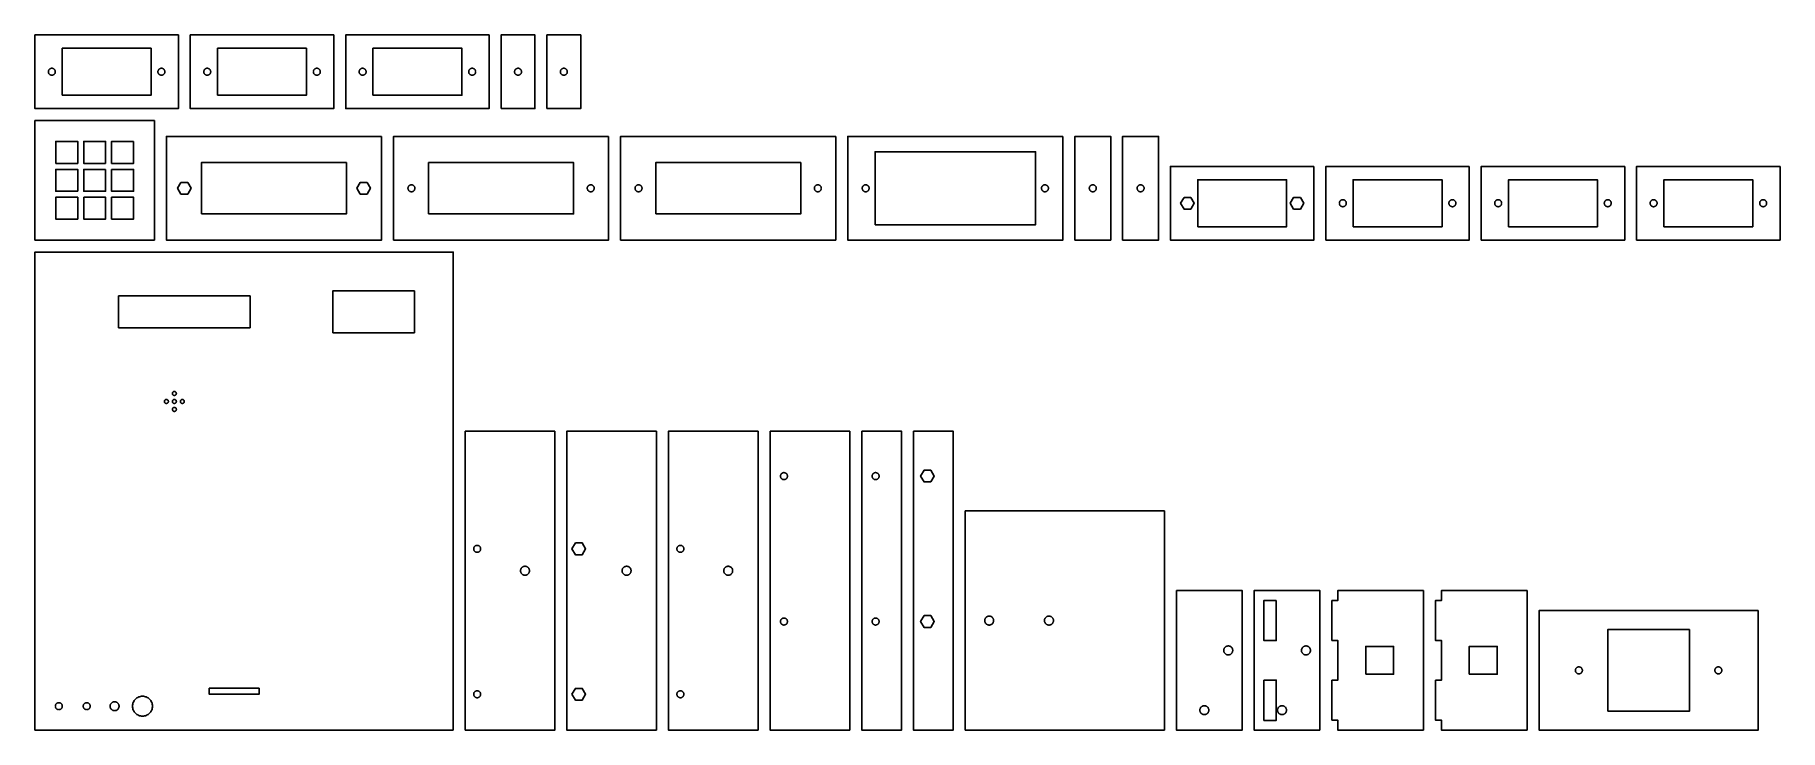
# Model space of a CAD drawing. Header units: millimetres. Extents: x 10 to 886, y 10 to 359.
import ezdxf

# ---------------------------------------------------------------- set-up
doc = ezdxf.new("R2010")
doc.units = ezdxf.units.MM

msp = doc.modelspace()

# ---------------------------------------------------------------- linework, layer by layer
at = {"color": 1}
for points in [[(82, 359), (82, 322), (10, 322), (10, 359), (82, 359)], [(23.7, 328.7), (68.3, 328.7), (68.3, 352.3), (23.7, 352.3), (23.7, 328.7)], [(160, 359), (160, 322), (88, 322), (88, 359), (160, 359)], [(101.7, 328.7), (146.3, 328.7), (146.3, 352.3), (101.7, 352.3), (101.7, 328.7)], [(238, 359), (238, 322), (166, 322), (166, 359), (238, 359)], [(179.7, 328.7), (224.3, 328.7), (224.3, 352.3), (179.7, 352.3), (179.7, 328.7)], [(244, 322), (244, 359), (261, 359), (261, 322), (244, 322)], [(267, 322), (267, 359), (284, 359), (284, 322), (267, 322)], [(20.22, 340.84), (20.17, 341.01), (20.12, 341.17), (20.04, 341.32), (19.96, 341.47), (19.85, 341.61), (19.74, 341.74), (19.61, 341.85), (19.47, 341.96), (19.32, 342.04), (19.17, 342.12), (19.01, 342.17), (18.84, 342.22), (18.67, 342.24), (18.5, 342.25), (18.33, 342.24), (18.16, 342.22), (17.99, 342.17), (17.83, 342.12), (17.68, 342.04), (17.53, 341.96), (17.39, 341.85), (17.26, 341.74), (17.15, 341.61), (17.04, 341.47), (16.96, 341.32), (16.88, 341.17), (16.83, 341.01), (16.78, 340.84), (16.76, 340.67), (16.75, 340.5), (16.76, 340.33), (16.78, 340.16), (16.83, 339.99), (16.88, 339.83), (16.96, 339.68), (17.04, 339.53), (17.15, 339.39), (17.26, 339.26), (17.39, 339.15), (17.53, 339.04), (17.68, 338.96), (17.83, 338.88), (17.99, 338.83), (18.16, 338.78), (18.33, 338.76), (18.5, 338.75), (18.67, 338.76), (18.84, 338.78), (19.01, 338.83), (19.17, 338.88), (19.32, 338.96), (19.47, 339.04), (19.61, 339.15), (19.74, 339.26), (19.85, 339.39), (19.96, 339.53), (20.04, 339.68), (20.12, 339.83), (20.17, 339.99), (20.22, 340.16), (20.24, 340.33), (20.25, 340.5), (20.24, 340.67), (20.22, 340.84)], [(75.24, 340.67), (75.22, 340.84), (75.17, 341.01), (75.12, 341.17), (75.04, 341.32), (74.96, 341.47), (74.85, 341.61), (74.74, 341.74), (74.61, 341.85), (74.47, 341.96), (74.32, 342.04), (74.17, 342.12), (74.01, 342.17), (73.84, 342.22), (73.67, 342.24), (73.5, 342.25), (73.33, 342.24), (73.16, 342.22), (72.99, 342.17), (72.83, 342.12), (72.68, 342.04), (72.53, 341.96), (72.39, 341.85), (72.26, 341.74), (72.15, 341.61), (72.04, 341.47), (71.96, 341.32), (71.88, 341.17), (71.83, 341.01), (71.78, 340.84), (71.76, 340.67), (71.75, 340.5), (71.76, 340.33), (71.78, 340.16), (71.83, 339.99), (71.88, 339.83), (71.96, 339.68), (72.04, 339.53), (72.15, 339.39), (72.26, 339.26), (72.39, 339.15), (72.53, 339.04), (72.68, 338.96), (72.83, 338.88), (72.99, 338.83), (73.16, 338.78), (73.33, 338.76), (73.5, 338.75), (73.67, 338.76), (73.84, 338.78), (74.01, 338.83), (74.17, 338.88), (74.32, 338.96), (74.47, 339.04), (74.61, 339.15), (74.74, 339.26), (74.85, 339.39), (74.96, 339.53), (75.04, 339.68), (75.12, 339.83), (75.17, 339.99), (75.22, 340.16), (75.24, 340.33), (75.25, 340.5), (75.24, 340.67)], [(98.22, 340.84), (98.17, 341.01), (98.12, 341.17), (98.04, 341.32), (97.96, 341.47), (97.85, 341.61), (97.74, 341.74), (97.61, 341.85), (97.47, 341.96), (97.32, 342.04), (97.17, 342.12), (97.01, 342.17), (96.84, 342.22), (96.67, 342.24), (96.5, 342.25), (96.33, 342.24), (96.16, 342.22), (95.99, 342.17), (95.83, 342.12), (95.68, 342.04), (95.53, 341.96), (95.39, 341.85), (95.26, 341.74), (95.15, 341.61), (95.04, 341.47), (94.96, 341.32), (94.88, 341.17), (94.83, 341.01), (94.78, 340.84), (94.76, 340.67), (94.75, 340.5), (94.76, 340.33), (94.78, 340.16), (94.83, 339.99), (94.88, 339.83), (94.96, 339.68), (95.04, 339.53), (95.15, 339.39), (95.26, 339.26), (95.39, 339.15), (95.53, 339.04), (95.68, 338.96), (95.83, 338.88), (95.99, 338.83), (96.16, 338.78), (96.33, 338.76), (96.5, 338.75), (96.67, 338.76), (96.84, 338.78), (97.01, 338.83), (97.17, 338.88), (97.32, 338.96), (97.47, 339.04), (97.61, 339.15), (97.74, 339.26), (97.85, 339.39), (97.96, 339.53), (98.04, 339.68), (98.12, 339.83), (98.17, 339.99), (98.22, 340.16), (98.24, 340.33), (98.25, 340.5), (98.24, 340.67), (98.22, 340.84)], [(153.24, 340.67), (153.22, 340.84), (153.17, 341.01), (153.12, 341.17), (153.04, 341.32), (152.96, 341.47), (152.85, 341.61), (152.74, 341.74), (152.61, 341.85), (152.47, 341.96), (152.32, 342.04), (152.17, 342.12), (152.01, 342.17), (151.84, 342.22), (151.67, 342.24), (151.5, 342.25), (151.33, 342.24), (151.16, 342.22), (150.99, 342.17), (150.83, 342.12), (150.68, 342.04), (150.53, 341.96), (150.39, 341.85), (150.26, 341.74), (150.15, 341.61), (150.04, 341.47), (149.96, 341.32), (149.88, 341.17), (149.83, 341.01), (149.78, 340.84), (149.76, 340.67), (149.75, 340.5), (149.76, 340.33), (149.78, 340.16), (149.83, 339.99), (149.88, 339.83), (149.96, 339.68), (150.04, 339.53), (150.15, 339.39), (150.26, 339.26), (150.39, 339.15), (150.53, 339.04), (150.68, 338.96), (150.83, 338.88), (150.99, 338.83), (151.16, 338.78), (151.33, 338.76), (151.5, 338.75), (151.67, 338.76), (151.84, 338.78), (152.01, 338.83), (152.17, 338.88), (152.32, 338.96), (152.47, 339.04), (152.61, 339.15), (152.74, 339.26), (152.85, 339.39), (152.96, 339.53), (153.04, 339.68), (153.12, 339.83), (153.17, 339.99), (153.22, 340.16), (153.24, 340.33), (153.25, 340.5), (153.24, 340.67)], [(176.22, 340.84), (176.17, 341.01), (176.12, 341.17), (176.04, 341.32), (175.96, 341.47), (175.85, 341.61), (175.74, 341.74), (175.61, 341.85), (175.47, 341.96), (175.32, 342.04), (175.17, 342.12), (175.01, 342.17), (174.84, 342.22), (174.67, 342.24), (174.5, 342.25), (174.33, 342.24), (174.16, 342.22), (173.99, 342.17), (173.83, 342.12), (173.68, 342.04), (173.53, 341.96), (173.39, 341.85), (173.26, 341.74), (173.15, 341.61), (173.04, 341.47), (172.96, 341.32), (172.88, 341.17), (172.83, 341.01), (172.78, 340.84), (172.76, 340.67), (172.75, 340.5), (172.76, 340.33), (172.78, 340.16), (172.83, 339.99), (172.88, 339.83), (172.96, 339.68), (173.04, 339.53), (173.15, 339.39), (173.26, 339.26), (173.39, 339.15), (173.53, 339.04), (173.68, 338.96), (173.83, 338.88), (173.99, 338.83), (174.16, 338.78), (174.33, 338.76), (174.5, 338.75), (174.67, 338.76), (174.84, 338.78), (175.01, 338.83), (175.17, 338.88), (175.32, 338.96), (175.47, 339.04), (175.61, 339.15), (175.74, 339.26), (175.85, 339.39), (175.96, 339.53), (176.04, 339.68), (176.12, 339.83), (176.17, 339.99), (176.22, 340.16), (176.24, 340.33), (176.25, 340.5), (176.24, 340.67), (176.22, 340.84)], [(231.24, 340.67), (231.22, 340.84), (231.17, 341.01), (231.12, 341.17), (231.04, 341.32), (230.96, 341.47), (230.85, 341.61), (230.74, 341.74), (230.61, 341.85), (230.47, 341.96), (230.32, 342.04), (230.17, 342.12), (230.01, 342.17), (229.84, 342.22), (229.67, 342.24), (229.5, 342.25), (229.33, 342.24), (229.16, 342.22), (228.99, 342.17), (228.83, 342.12), (228.68, 342.04), (228.53, 341.96), (228.39, 341.85), (228.26, 341.74), (228.15, 341.61), (228.04, 341.47), (227.96, 341.32), (227.88, 341.17), (227.83, 341.01), (227.78, 340.84), (227.76, 340.67), (227.75, 340.5), (227.76, 340.33), (227.78, 340.16), (227.83, 339.99), (227.88, 339.83), (227.96, 339.68), (228.04, 339.53), (228.15, 339.39), (228.26, 339.26), (228.39, 339.15), (228.53, 339.04), (228.68, 338.96), (228.83, 338.88), (228.99, 338.83), (229.16, 338.78), (229.33, 338.76), (229.5, 338.75), (229.67, 338.76), (229.84, 338.78), (230.01, 338.83), (230.17, 338.88), (230.32, 338.96), (230.47, 339.04), (230.61, 339.15), (230.74, 339.26), (230.85, 339.39), (230.96, 339.53), (231.04, 339.68), (231.12, 339.83), (231.17, 339.99), (231.22, 340.16), (231.24, 340.33), (231.25, 340.5), (231.24, 340.67)], [(254.24, 340.67), (254.22, 340.84), (254.17, 341.01), (254.12, 341.17), (254.04, 341.32), (253.96, 341.47), (253.85, 341.61), (253.74, 341.74), (253.61, 341.85), (253.47, 341.96), (253.32, 342.04), (253.17, 342.12), (253.01, 342.17), (252.84, 342.22), (252.67, 342.24), (252.5, 342.25), (252.33, 342.24), (252.16, 342.22), (251.99, 342.17), (251.83, 342.12), (251.68, 342.04), (251.53, 341.96), (251.39, 341.85), (251.26, 341.74), (251.15, 341.61), (251.04, 341.47), (250.96, 341.32), (250.88, 341.17), (250.83, 341.01), (250.78, 340.84), (250.76, 340.67), (250.75, 340.5), (250.76, 340.33), (250.78, 340.16), (250.83, 339.99), (250.88, 339.83), (250.96, 339.68), (251.04, 339.53), (251.15, 339.39), (251.26, 339.26), (251.39, 339.15), (251.53, 339.04), (251.68, 338.96), (251.83, 338.88), (251.99, 338.83), (252.16, 338.78), (252.33, 338.76), (252.5, 338.75), (252.67, 338.76), (252.84, 338.78), (253.01, 338.83), (253.17, 338.88), (253.32, 338.96), (253.47, 339.04), (253.61, 339.15), (253.74, 339.26), (253.85, 339.39), (253.96, 339.53), (254.04, 339.68), (254.12, 339.83), (254.17, 339.99), (254.22, 340.16), (254.24, 340.33), (254.25, 340.5), (254.24, 340.67)], [(277.24, 340.67), (277.22, 340.84), (277.17, 341.01), (277.12, 341.17), (277.04, 341.32), (276.96, 341.47), (276.85, 341.61), (276.74, 341.74), (276.61, 341.85), (276.47, 341.96), (276.32, 342.04), (276.17, 342.12), (276.01, 342.17), (275.84, 342.22), (275.67, 342.24), (275.5, 342.25), (275.33, 342.24), (275.16, 342.22), (274.99, 342.17), (274.83, 342.12), (274.68, 342.04), (274.53, 341.96), (274.39, 341.85), (274.26, 341.74), (274.15, 341.61), (274.04, 341.47), (273.96, 341.32), (273.88, 341.17), (273.83, 341.01), (273.78, 340.84), (273.76, 340.67), (273.75, 340.5), (273.76, 340.33), (273.78, 340.16), (273.83, 339.99), (273.88, 339.83), (273.96, 339.68), (274.04, 339.53), (274.15, 339.39), (274.26, 339.26), (274.39, 339.15), (274.53, 339.04), (274.68, 338.96), (274.83, 338.88), (274.99, 338.83), (275.16, 338.78), (275.33, 338.76), (275.5, 338.75), (275.67, 338.76), (275.84, 338.78), (276.01, 338.83), (276.17, 338.88), (276.32, 338.96), (276.47, 339.04), (276.61, 339.15), (276.74, 339.26), (276.85, 339.39), (276.96, 339.53), (277.04, 339.68), (277.12, 339.83), (277.17, 339.99), (277.22, 340.16), (277.24, 340.33), (277.25, 340.5), (277.24, 340.67)], [(10, 256), (10, 316), (70, 316), (70, 256), (10, 256)], [(184, 308), (184, 256), (76, 256), (76, 308), (184, 308)], [(298, 308), (298, 256), (190, 256), (190, 308), (298, 308)], [(412, 308), (412, 256), (304, 256), (304, 308), (412, 308)], [(526, 308), (526, 256), (418, 256), (418, 308), (526, 308)], [(532, 256), (532, 308), (550, 308), (550, 256), (532, 256)], [(556, 256), (556, 308), (574, 308), (574, 256), (556, 256)], [(20.5, 294.5), (31.5, 294.5), (31.5, 305.5), (20.5, 305.5), (20.5, 294.5)], [(45.5, 294.5), (45.5, 305.5), (34.5, 305.5), (34.5, 294.5), (45.5, 294.5)], [(59.5, 305.5), (48.5, 305.5), (48.5, 294.5), (59.5, 294.5), (59.5, 305.5)], [(431.7, 263.7), (512.3, 263.7), (512.3, 300.3), (431.7, 300.3), (431.7, 263.7)], [(31.5, 280.5), (31.5, 291.5), (20.5, 291.5), (20.5, 280.5), (31.5, 280.5)], [(45.5, 291.5), (34.5, 291.5), (34.5, 280.5), (45.5, 280.5), (45.5, 291.5)], [(48.5, 291.5), (48.5, 280.5), (59.5, 280.5), (59.5, 291.5), (48.5, 291.5)], [(93.6, 269.1), (166.4, 269.1), (166.4, 294.9), (93.6, 294.9), (93.6, 269.1)], [(207.6, 269.1), (280.4, 269.1), (280.4, 294.9), (207.6, 294.9), (207.6, 269.1)], [(321.6, 269.1), (394.4, 269.1), (394.4, 294.9), (321.6, 294.9), (321.6, 269.1)], [(652, 293), (652, 256), (580, 256), (580, 293), (652, 293)], [(730, 293), (730, 256), (658, 256), (658, 293), (730, 293)], [(808, 293), (808, 256), (736, 256), (736, 293), (808, 293)], [(886, 293), (886, 256), (814, 256), (814, 293), (886, 293)], [(83.3, 284.95), (81.59, 282), (83.3, 279.05), (86.7, 279.05), (88.41, 282), (86.7, 284.95), (83.3, 284.95)], [(176.7, 284.95), (173.3, 284.95), (171.59, 282), (173.3, 279.05), (176.7, 279.05), (178.41, 282), (176.7, 284.95)], [(200.72, 282.34), (200.67, 282.51), (200.62, 282.67), (200.54, 282.82), (200.46, 282.97), (200.35, 283.11), (200.24, 283.24), (200.11, 283.35), (199.97, 283.46), (199.82, 283.54), (199.67, 283.62), (199.51, 283.67), (199.34, 283.72), (199.17, 283.74), (199, 283.75), (198.83, 283.74), (198.66, 283.72), (198.49, 283.67), (198.33, 283.62), (198.18, 283.54), (198.03, 283.46), (197.89, 283.35), (197.76, 283.24), (197.65, 283.11), (197.54, 282.97), (197.46, 282.82), (197.38, 282.67), (197.33, 282.51), (197.28, 282.34), (197.26, 282.17), (197.25, 282), (197.26, 281.83), (197.28, 281.66), (197.33, 281.49), (197.38, 281.33), (197.46, 281.18), (197.54, 281.03), (197.65, 280.89), (197.76, 280.76), (197.89, 280.65), (198.03, 280.54), (198.18, 280.46), (198.33, 280.38), (198.49, 280.33), (198.66, 280.28), (198.83, 280.26), (199, 280.25), (199.17, 280.26), (199.34, 280.28), (199.51, 280.33), (199.67, 280.38), (199.82, 280.46), (199.97, 280.54), (200.11, 280.65), (200.24, 280.76), (200.35, 280.89), (200.46, 281.03), (200.54, 281.18), (200.62, 281.33), (200.67, 281.49), (200.72, 281.66), (200.74, 281.83), (200.75, 282), (200.74, 282.17), (200.72, 282.34)], [(290.74, 282.17), (290.72, 282.34), (290.67, 282.51), (290.62, 282.67), (290.54, 282.82), (290.46, 282.97), (290.35, 283.11), (290.24, 283.24), (290.11, 283.35), (289.97, 283.46), (289.82, 283.54), (289.67, 283.62), (289.51, 283.67), (289.34, 283.72), (289.17, 283.74), (289, 283.75), (288.83, 283.74), (288.66, 283.72), (288.49, 283.67), (288.33, 283.62), (288.18, 283.54), (288.03, 283.46), (287.89, 283.35), (287.76, 283.24), (287.65, 283.11), (287.54, 282.97), (287.46, 282.82), (287.38, 282.67), (287.33, 282.51), (287.28, 282.34), (287.26, 282.17), (287.25, 282), (287.26, 281.83), (287.28, 281.66), (287.33, 281.49), (287.38, 281.33), (287.46, 281.18), (287.54, 281.03), (287.65, 280.89), (287.76, 280.76), (287.89, 280.65), (288.03, 280.54), (288.18, 280.46), (288.33, 280.38), (288.49, 280.33), (288.66, 280.28), (288.83, 280.26), (289, 280.25), (289.17, 280.26), (289.34, 280.28), (289.51, 280.33), (289.67, 280.38), (289.82, 280.46), (289.97, 280.54), (290.11, 280.65), (290.24, 280.76), (290.35, 280.89), (290.46, 281.03), (290.54, 281.18), (290.62, 281.33), (290.67, 281.49), (290.72, 281.66), (290.74, 281.83), (290.75, 282), (290.74, 282.17)], [(314.72, 282.34), (314.67, 282.51), (314.62, 282.67), (314.54, 282.82), (314.46, 282.97), (314.35, 283.11), (314.24, 283.24), (314.11, 283.35), (313.97, 283.46), (313.82, 283.54), (313.67, 283.62), (313.51, 283.67), (313.34, 283.72), (313.17, 283.74), (313, 283.75), (312.83, 283.74), (312.66, 283.72), (312.49, 283.67), (312.33, 283.62), (312.18, 283.54), (312.03, 283.46), (311.89, 283.35), (311.76, 283.24), (311.65, 283.11), (311.54, 282.97), (311.46, 282.82), (311.38, 282.67), (311.33, 282.51), (311.28, 282.34), (311.26, 282.17), (311.25, 282), (311.26, 281.83), (311.28, 281.66), (311.33, 281.49), (311.38, 281.33), (311.46, 281.18), (311.54, 281.03), (311.65, 280.89), (311.76, 280.76), (311.89, 280.65), (312.03, 280.54), (312.18, 280.46), (312.33, 280.38), (312.49, 280.33), (312.66, 280.28), (312.83, 280.26), (313, 280.25), (313.17, 280.26), (313.34, 280.28), (313.51, 280.33), (313.67, 280.38), (313.82, 280.46), (313.97, 280.54), (314.11, 280.65), (314.24, 280.76), (314.35, 280.89), (314.46, 281.03), (314.54, 281.18), (314.62, 281.33), (314.67, 281.49), (314.72, 281.66), (314.74, 281.83), (314.75, 282), (314.74, 282.17), (314.72, 282.34)], [(404.74, 282.17), (404.72, 282.34), (404.67, 282.51), (404.62, 282.67), (404.54, 282.82), (404.46, 282.97), (404.35, 283.11), (404.24, 283.24), (404.11, 283.35), (403.97, 283.46), (403.82, 283.54), (403.67, 283.62), (403.51, 283.67), (403.34, 283.72), (403.17, 283.74), (403, 283.75), (402.83, 283.74), (402.66, 283.72), (402.49, 283.67), (402.33, 283.62), (402.18, 283.54), (402.03, 283.46), (401.89, 283.35), (401.76, 283.24), (401.65, 283.11), (401.54, 282.97), (401.46, 282.82), (401.38, 282.67), (401.33, 282.51), (401.28, 282.34), (401.26, 282.17), (401.25, 282), (401.26, 281.83), (401.28, 281.66), (401.33, 281.49), (401.38, 281.33), (401.46, 281.18), (401.54, 281.03), (401.65, 280.89), (401.76, 280.76), (401.89, 280.65), (402.03, 280.54), (402.18, 280.46), (402.33, 280.38), (402.49, 280.33), (402.66, 280.28), (402.83, 280.26), (403, 280.25), (403.17, 280.26), (403.34, 280.28), (403.51, 280.33), (403.67, 280.38), (403.82, 280.46), (403.97, 280.54), (404.11, 280.65), (404.24, 280.76), (404.35, 280.89), (404.46, 281.03), (404.54, 281.18), (404.62, 281.33), (404.67, 281.49), (404.72, 281.66), (404.74, 281.83), (404.75, 282), (404.74, 282.17)], [(428.72, 282.34), (428.67, 282.51), (428.62, 282.67), (428.54, 282.82), (428.46, 282.97), (428.35, 283.11), (428.24, 283.24), (428.11, 283.35), (427.97, 283.46), (427.82, 283.54), (427.67, 283.62), (427.51, 283.67), (427.34, 283.72), (427.17, 283.74), (427, 283.75), (426.83, 283.74), (426.66, 283.72), (426.49, 283.67), (426.33, 283.62), (426.18, 283.54), (426.03, 283.46), (425.89, 283.35), (425.76, 283.24), (425.65, 283.11), (425.54, 282.97), (425.46, 282.82), (425.38, 282.67), (425.33, 282.51), (425.28, 282.34), (425.26, 282.17), (425.25, 282), (425.26, 281.83), (425.28, 281.66), (425.33, 281.49), (425.38, 281.33), (425.46, 281.18), (425.54, 281.03), (425.65, 280.89), (425.76, 280.76), (425.89, 280.65), (426.03, 280.54), (426.18, 280.46), (426.33, 280.38), (426.49, 280.33), (426.66, 280.28), (426.83, 280.26), (427, 280.25), (427.17, 280.26), (427.34, 280.28), (427.51, 280.33), (427.67, 280.38), (427.82, 280.46), (427.97, 280.54), (428.11, 280.65), (428.24, 280.76), (428.35, 280.89), (428.46, 281.03), (428.54, 281.18), (428.62, 281.33), (428.67, 281.49), (428.72, 281.66), (428.74, 281.83), (428.75, 282), (428.74, 282.17), (428.72, 282.34)], [(518.74, 282.17), (518.72, 282.34), (518.67, 282.51), (518.62, 282.67), (518.54, 282.82), (518.46, 282.97), (518.35, 283.11), (518.24, 283.24), (518.11, 283.35), (517.97, 283.46), (517.82, 283.54), (517.67, 283.62), (517.51, 283.67), (517.34, 283.72), (517.17, 283.74), (517, 283.75), (516.83, 283.74), (516.66, 283.72), (516.49, 283.67), (516.33, 283.62), (516.18, 283.54), (516.03, 283.46), (515.89, 283.35), (515.76, 283.24), (515.65, 283.11), (515.54, 282.97), (515.46, 282.82), (515.38, 282.67), (515.33, 282.51), (515.28, 282.34), (515.26, 282.17), (515.25, 282), (515.26, 281.83), (515.28, 281.66), (515.33, 281.49), (515.38, 281.33), (515.46, 281.18), (515.54, 281.03), (515.65, 280.89), (515.76, 280.76), (515.89, 280.65), (516.03, 280.54), (516.18, 280.46), (516.33, 280.38), (516.49, 280.33), (516.66, 280.28), (516.83, 280.26), (517, 280.25), (517.17, 280.26), (517.34, 280.28), (517.51, 280.33), (517.67, 280.38), (517.82, 280.46), (517.97, 280.54), (518.11, 280.65), (518.24, 280.76), (518.35, 280.89), (518.46, 281.03), (518.54, 281.18), (518.62, 281.33), (518.67, 281.49), (518.72, 281.66), (518.74, 281.83), (518.75, 282), (518.74, 282.17)], [(542.74, 282.17), (542.72, 282.34), (542.67, 282.51), (542.62, 282.67), (542.54, 282.82), (542.46, 282.97), (542.35, 283.11), (542.24, 283.24), (542.11, 283.35), (541.97, 283.46), (541.82, 283.54), (541.67, 283.62), (541.51, 283.67), (541.34, 283.72), (541.17, 283.74), (541, 283.75), (540.83, 283.74), (540.66, 283.72), (540.49, 283.67), (540.33, 283.62), (540.18, 283.54), (540.03, 283.46), (539.89, 283.35), (539.76, 283.24), (539.65, 283.11), (539.54, 282.97), (539.46, 282.82), (539.38, 282.67), (539.33, 282.51), (539.28, 282.34), (539.26, 282.17), (539.25, 282), (539.26, 281.83), (539.28, 281.66), (539.33, 281.49), (539.38, 281.33), (539.46, 281.18), (539.54, 281.03), (539.65, 280.89), (539.76, 280.76), (539.89, 280.65), (540.03, 280.54), (540.18, 280.46), (540.33, 280.38), (540.49, 280.33), (540.66, 280.28), (540.83, 280.26), (541, 280.25), (541.17, 280.26), (541.34, 280.28), (541.51, 280.33), (541.67, 280.38), (541.82, 280.46), (541.97, 280.54), (542.11, 280.65), (542.24, 280.76), (542.35, 280.89), (542.46, 281.03), (542.54, 281.18), (542.62, 281.33), (542.67, 281.49), (542.72, 281.66), (542.74, 281.83), (542.75, 282), (542.74, 282.17)], [(566.74, 282.17), (566.72, 282.34), (566.67, 282.51), (566.62, 282.67), (566.54, 282.82), (566.46, 282.97), (566.35, 283.11), (566.24, 283.24), (566.11, 283.35), (565.97, 283.46), (565.82, 283.54), (565.67, 283.62), (565.51, 283.67), (565.34, 283.72), (565.17, 283.74), (565, 283.75), (564.83, 283.74), (564.66, 283.72), (564.49, 283.67), (564.33, 283.62), (564.18, 283.54), (564.03, 283.46), (563.89, 283.35), (563.76, 283.24), (563.65, 283.11), (563.54, 282.97), (563.46, 282.82), (563.38, 282.67), (563.33, 282.51), (563.28, 282.34), (563.26, 282.17), (563.25, 282), (563.26, 281.83), (563.28, 281.66), (563.33, 281.49), (563.38, 281.33), (563.46, 281.18), (563.54, 281.03), (563.65, 280.89), (563.76, 280.76), (563.89, 280.65), (564.03, 280.54), (564.18, 280.46), (564.33, 280.38), (564.49, 280.33), (564.66, 280.28), (564.83, 280.26), (565, 280.25), (565.17, 280.26), (565.34, 280.28), (565.51, 280.33), (565.67, 280.38), (565.82, 280.46), (565.97, 280.54), (566.11, 280.65), (566.24, 280.76), (566.35, 280.89), (566.46, 281.03), (566.54, 281.18), (566.62, 281.33), (566.67, 281.49), (566.72, 281.66), (566.74, 281.83), (566.75, 282), (566.74, 282.17)], [(593.7, 262.7), (638.3, 262.7), (638.3, 286.3), (593.7, 286.3), (593.7, 262.7)], [(671.7, 262.7), (716.3, 262.7), (716.3, 286.3), (671.7, 286.3), (671.7, 262.7)], [(749.7, 262.7), (794.3, 262.7), (794.3, 286.3), (749.7, 286.3), (749.7, 262.7)], [(827.7, 262.7), (872.3, 262.7), (872.3, 286.3), (827.7, 286.3), (827.7, 262.7)], [(31.5, 277.5), (20.5, 277.5), (20.5, 266.5), (31.5, 266.5), (31.5, 277.5)], [(34.5, 277.5), (34.5, 266.5), (45.5, 266.5), (45.5, 277.5), (34.5, 277.5)], [(48.5, 266.5), (59.5, 266.5), (59.5, 277.5), (48.5, 277.5), (48.5, 266.5)], [(586.8, 277.45), (585.09, 274.5), (586.8, 271.55), (590.2, 271.55), (591.91, 274.5), (590.2, 277.45), (586.8, 277.45)], [(645.2, 277.45), (641.8, 277.45), (640.09, 274.5), (641.8, 271.55), (645.2, 271.55), (646.91, 274.5), (645.2, 277.45)], [(668.22, 274.84), (668.17, 275.01), (668.12, 275.17), (668.04, 275.32), (667.96, 275.47), (667.85, 275.61), (667.74, 275.74), (667.61, 275.85), (667.47, 275.96), (667.32, 276.04), (667.17, 276.12), (667.01, 276.17), (666.84, 276.22), (666.67, 276.24), (666.5, 276.25), (666.33, 276.24), (666.16, 276.22), (665.99, 276.17), (665.83, 276.12), (665.68, 276.04), (665.53, 275.96), (665.39, 275.85), (665.26, 275.74), (665.15, 275.61), (665.04, 275.47), (664.96, 275.32), (664.88, 275.17), (664.83, 275.01), (664.78, 274.84), (664.76, 274.67), (664.75, 274.5), (664.76, 274.33), (664.78, 274.16), (664.83, 273.99), (664.88, 273.83), (664.96, 273.68), (665.04, 273.53), (665.15, 273.39), (665.26, 273.26), (665.39, 273.15), (665.53, 273.04), (665.68, 272.96), (665.83, 272.88), (665.99, 272.83), (666.16, 272.78), (666.33, 272.76), (666.5, 272.75), (666.67, 272.76), (666.84, 272.78), (667.01, 272.83), (667.17, 272.88), (667.32, 272.96), (667.47, 273.04), (667.61, 273.15), (667.74, 273.26), (667.85, 273.39), (667.96, 273.53), (668.04, 273.68), (668.12, 273.83), (668.17, 273.99), (668.22, 274.16), (668.24, 274.33), (668.25, 274.5), (668.24, 274.67), (668.22, 274.84)], [(723.24, 274.67), (723.22, 274.84), (723.17, 275.01), (723.12, 275.17), (723.04, 275.32), (722.96, 275.47), (722.85, 275.61), (722.74, 275.74), (722.61, 275.85), (722.47, 275.96), (722.32, 276.04), (722.17, 276.12), (722.01, 276.17), (721.84, 276.22), (721.67, 276.24), (721.5, 276.25), (721.33, 276.24), (721.16, 276.22), (720.99, 276.17), (720.83, 276.12), (720.68, 276.04), (720.53, 275.96), (720.39, 275.85), (720.26, 275.74), (720.15, 275.61), (720.04, 275.47), (719.96, 275.32), (719.88, 275.17), (719.83, 275.01), (719.78, 274.84), (719.76, 274.67), (719.75, 274.5), (719.76, 274.33), (719.78, 274.16), (719.83, 273.99), (719.88, 273.83), (719.96, 273.68), (720.04, 273.53), (720.15, 273.39), (720.26, 273.26), (720.39, 273.15), (720.53, 273.04), (720.68, 272.96), (720.83, 272.88), (720.99, 272.83), (721.16, 272.78), (721.33, 272.76), (721.5, 272.75), (721.67, 272.76), (721.84, 272.78), (722.01, 272.83), (722.17, 272.88), (722.32, 272.96), (722.47, 273.04), (722.61, 273.15), (722.74, 273.26), (722.85, 273.39), (722.96, 273.53), (723.04, 273.68), (723.12, 273.83), (723.17, 273.99), (723.22, 274.16), (723.24, 274.33), (723.25, 274.5), (723.24, 274.67)], [(746.22, 274.84), (746.17, 275.01), (746.12, 275.17), (746.04, 275.32), (745.96, 275.47), (745.85, 275.61), (745.74, 275.74), (745.61, 275.85), (745.47, 275.96), (745.32, 276.04), (745.17, 276.12), (745.01, 276.17), (744.84, 276.22), (744.67, 276.24), (744.5, 276.25), (744.33, 276.24), (744.16, 276.22), (743.99, 276.17), (743.83, 276.12), (743.68, 276.04), (743.53, 275.96), (743.39, 275.85), (743.26, 275.74), (743.15, 275.61), (743.04, 275.47), (742.96, 275.32), (742.88, 275.17), (742.83, 275.01), (742.78, 274.84), (742.76, 274.67), (742.75, 274.5), (742.76, 274.33), (742.78, 274.16), (742.83, 273.99), (742.88, 273.83), (742.96, 273.68), (743.04, 273.53), (743.15, 273.39), (743.26, 273.26), (743.39, 273.15), (743.53, 273.04), (743.68, 272.96), (743.83, 272.88), (743.99, 272.83), (744.16, 272.78), (744.33, 272.76), (744.5, 272.75), (744.67, 272.76), (744.84, 272.78), (745.01, 272.83), (745.17, 272.88), (745.32, 272.96), (745.47, 273.04), (745.61, 273.15), (745.74, 273.26), (745.85, 273.39), (745.96, 273.53), (746.04, 273.68), (746.12, 273.83), (746.17, 273.99), (746.22, 274.16), (746.24, 274.33), (746.25, 274.5), (746.24, 274.67), (746.22, 274.84)], [(801.24, 274.67), (801.22, 274.84), (801.17, 275.01), (801.12, 275.17), (801.04, 275.32), (800.96, 275.47), (800.85, 275.61), (800.74, 275.74), (800.61, 275.85), (800.47, 275.96), (800.32, 276.04), (800.17, 276.12), (800.01, 276.17), (799.84, 276.22), (799.67, 276.24), (799.5, 276.25), (799.33, 276.24), (799.16, 276.22), (798.99, 276.17), (798.83, 276.12), (798.68, 276.04), (798.53, 275.96), (798.39, 275.85), (798.26, 275.74), (798.15, 275.61), (798.04, 275.47), (797.96, 275.32), (797.88, 275.17), (797.83, 275.01), (797.78, 274.84), (797.76, 274.67), (797.75, 274.5), (797.76, 274.33), (797.78, 274.16), (797.83, 273.99), (797.88, 273.83), (797.96, 273.68), (798.04, 273.53), (798.15, 273.39), (798.26, 273.26), (798.39, 273.15), (798.53, 273.04), (798.68, 272.96), (798.83, 272.88), (798.99, 272.83), (799.16, 272.78), (799.33, 272.76), (799.5, 272.75), (799.67, 272.76), (799.84, 272.78), (800.01, 272.83), (800.17, 272.88), (800.32, 272.96), (800.47, 273.04), (800.61, 273.15), (800.74, 273.26), (800.85, 273.39), (800.96, 273.53), (801.04, 273.68), (801.12, 273.83), (801.17, 273.99), (801.22, 274.16), (801.24, 274.33), (801.25, 274.5), (801.24, 274.67)], [(824.22, 274.84), (824.17, 275.01), (824.12, 275.17), (824.04, 275.32), (823.96, 275.47), (823.85, 275.61), (823.74, 275.74), (823.61, 275.85), (823.47, 275.96), (823.32, 276.04), (823.17, 276.12), (823.01, 276.17), (822.84, 276.22), (822.67, 276.24), (822.5, 276.25), (822.33, 276.24), (822.16, 276.22), (821.99, 276.17), (821.83, 276.12), (821.68, 276.04), (821.53, 275.96), (821.39, 275.85), (821.26, 275.74), (821.15, 275.61), (821.04, 275.47), (820.96, 275.32), (820.88, 275.17), (820.83, 275.01), (820.78, 274.84), (820.76, 274.67), (820.75, 274.5), (820.76, 274.33), (820.78, 274.16), (820.83, 273.99), (820.88, 273.83), (820.96, 273.68), (821.04, 273.53), (821.15, 273.39), (821.26, 273.26), (821.39, 273.15), (821.53, 273.04), (821.68, 272.96), (821.83, 272.88), (821.99, 272.83), (822.16, 272.78), (822.33, 272.76), (822.5, 272.75), (822.67, 272.76), (822.84, 272.78), (823.01, 272.83), (823.17, 272.88), (823.32, 272.96), (823.47, 273.04), (823.61, 273.15), (823.74, 273.26), (823.85, 273.39), (823.96, 273.53), (824.04, 273.68), (824.12, 273.83), (824.17, 273.99), (824.22, 274.16), (824.24, 274.33), (824.25, 274.5), (824.24, 274.67), (824.22, 274.84)], [(879.24, 274.67), (879.22, 274.84), (879.17, 275.01), (879.12, 275.17), (879.04, 275.32), (878.96, 275.47), (878.85, 275.61), (878.74, 275.74), (878.61, 275.85), (878.47, 275.96), (878.32, 276.04), (878.17, 276.12), (878.01, 276.17), (877.84, 276.22), (877.67, 276.24), (877.5, 276.25), (877.33, 276.24), (877.16, 276.22), (876.99, 276.17), (876.83, 276.12), (876.68, 276.04), (876.53, 275.96), (876.39, 275.85), (876.26, 275.74), (876.15, 275.61), (876.04, 275.47), (875.96, 275.32), (875.88, 275.17), (875.83, 275.01), (875.78, 274.84), (875.76, 274.67), (875.75, 274.5), (875.76, 274.33), (875.78, 274.16), (875.83, 273.99), (875.88, 273.83), (875.96, 273.68), (876.04, 273.53), (876.15, 273.39), (876.26, 273.26), (876.39, 273.15), (876.53, 273.04), (876.68, 272.96), (876.83, 272.88), (876.99, 272.83), (877.16, 272.78), (877.33, 272.76), (877.5, 272.75), (877.67, 272.76), (877.84, 272.78), (878.01, 272.83), (878.17, 272.88), (878.32, 272.96), (878.47, 273.04), (878.61, 273.15), (878.74, 273.26), (878.85, 273.39), (878.96, 273.53), (879.04, 273.68), (879.12, 273.83), (879.17, 273.99), (879.22, 274.16), (879.24, 274.33), (879.25, 274.5), (879.24, 274.67)], [(220, 10), (10, 10), (10, 250), (220, 250), (220, 10)], [(118, 212), (118, 228), (52, 228), (52, 212), (118, 212)], [(159.5, 209.5), (200.5, 209.5), (200.5, 230.5), (159.5, 230.5), (159.5, 209.5)], [(76.77, 175.63), (76.71, 175.71), (76.63, 175.77), (76.56, 175.83), (76.47, 175.88), (76.38, 175.92), (76.29, 175.96), (76.2, 175.98), (76.1, 176), (76, 176), (75.9, 176), (75.8, 175.98), (75.71, 175.96), (75.62, 175.92), (75.53, 175.88), (75.44, 175.83), (75.37, 175.77), (75.29, 175.71), (75.23, 175.63), (75.17, 175.56), (75.12, 175.47), (75.08, 175.38), (75.04, 175.29), (75.02, 175.2), (75, 175.1), (75, 175), (75, 174.9), (75.02, 174.8), (75.04, 174.71), (75.08, 174.62), (75.12, 174.53), (75.17, 174.44), (75.23, 174.37), (75.29, 174.29), (75.37, 174.23), (75.44, 174.17), (75.53, 174.12), (75.62, 174.08), (75.71, 174.04), (75.8, 174.02), (75.9, 174), (76, 174), (76.1, 174), (76.2, 174.02), (76.29, 174.04), (76.38, 174.08), (76.47, 174.12), (76.56, 174.17), (76.63, 174.23), (76.71, 174.29), (76.77, 174.37), (76.83, 174.44), (76.88, 174.53), (76.92, 174.62), (76.96, 174.71), (76.98, 174.8), (77, 174.9), (77, 175), (77, 175.1), (76.98, 175.2), (76.96, 175.29), (76.92, 175.38), (76.88, 175.47), (76.83, 175.56), (76.77, 175.63)], [(80.83, 179.56), (80.77, 179.63), (80.71, 179.71), (80.63, 179.77), (80.56, 179.83), (80.47, 179.88), (80.38, 179.92), (80.29, 179.96), (80.2, 179.98), (80.1, 180), (80, 180), (79.9, 180), (79.8, 179.98), (79.71, 179.96), (79.62, 179.92), (79.53, 179.88), (79.44, 179.83), (79.37, 179.77), (79.29, 179.71), (79.23, 179.63), (79.17, 179.56), (79.12, 179.47), (79.08, 179.38), (79.04, 179.29), (79.02, 179.2), (79, 179.1), (79, 179), (79, 178.9), (79.02, 178.8), (79.04, 178.71), (79.08, 178.62), (79.12, 178.53), (79.17, 178.44), (79.23, 178.37), (79.29, 178.29), (79.37, 178.23), (79.44, 178.17), (79.53, 178.12), (79.62, 178.08), (79.71, 178.04), (79.8, 178.02), (79.9, 178), (80, 178), (80.1, 178), (80.2, 178.02), (80.29, 178.04), (80.38, 178.08), (80.47, 178.12), (80.56, 178.17), (80.63, 178.23), (80.71, 178.29), (80.77, 178.37), (80.83, 178.44), (80.88, 178.53), (80.92, 178.62), (80.96, 178.71), (80.98, 178.8), (81, 178.9), (81, 179), (81, 179.1), (80.98, 179.2), (80.96, 179.29), (80.92, 179.38), (80.88, 179.47), (80.83, 179.56)], [(80.63, 175.77), (80.56, 175.83), (80.47, 175.88), (80.38, 175.92), (80.29, 175.96), (80.2, 175.98), (80.1, 176), (80, 176), (79.9, 176), (79.8, 175.98), (79.71, 175.96), (79.62, 175.92), (79.53, 175.88), (79.44, 175.83), (79.37, 175.77), (79.29, 175.71), (79.23, 175.63), (79.17, 175.56), (79.12, 175.47), (79.08, 175.38), (79.04, 175.29), (79.02, 175.2), (79, 175.1), (79, 175), (79, 174.9), (79.02, 174.8), (79.04, 174.71), (79.08, 174.62), (79.12, 174.53), (79.17, 174.44), (79.23, 174.37), (79.29, 174.29), (79.37, 174.23), (79.44, 174.17), (79.53, 174.12), (79.62, 174.08), (79.71, 174.04), (79.8, 174.02), (79.9, 174), (80, 174), (80.1, 174), (80.2, 174.02), (80.29, 174.04), (80.38, 174.08), (80.47, 174.12), (80.56, 174.17), (80.63, 174.23), (80.71, 174.29), (80.77, 174.37), (80.83, 174.44), (80.88, 174.53), (80.92, 174.62), (80.96, 174.71), (80.98, 174.8), (81, 174.9), (81, 175), (81, 175.1), (80.98, 175.2), (80.96, 175.29), (80.92, 175.38), (80.88, 175.47), (80.83, 175.56), (80.77, 175.63), (80.71, 175.71), (80.63, 175.77)], [(84.71, 175.71), (84.63, 175.77), (84.56, 175.83), (84.47, 175.88), (84.38, 175.92), (84.29, 175.96), (84.2, 175.98), (84.1, 176), (84, 176), (83.9, 176), (83.8, 175.98), (83.71, 175.96), (83.62, 175.92), (83.53, 175.88), (83.44, 175.83), (83.37, 175.77), (83.29, 175.71), (83.23, 175.63), (83.17, 175.56), (83.12, 175.47), (83.08, 175.38), (83.04, 175.29), (83.02, 175.2), (83, 175.1), (83, 175), (83, 174.9), (83.02, 174.8), (83.04, 174.71), (83.08, 174.62), (83.12, 174.53), (83.17, 174.44), (83.23, 174.37), (83.29, 174.29), (83.37, 174.23), (83.44, 174.17), (83.53, 174.12), (83.62, 174.08), (83.71, 174.04), (83.8, 174.02), (83.9, 174), (84, 174), (84.1, 174), (84.2, 174.02), (84.29, 174.04), (84.38, 174.08), (84.47, 174.12), (84.56, 174.17), (84.63, 174.23), (84.71, 174.29), (84.77, 174.37), (84.83, 174.44), (84.88, 174.53), (84.92, 174.62), (84.96, 174.71), (84.98, 174.8), (85, 174.9), (85, 175), (85, 175.1), (84.98, 175.2), (84.96, 175.29), (84.92, 175.38), (84.88, 175.47), (84.83, 175.56), (84.77, 175.63), (84.71, 175.71)], [(80.88, 171.47), (80.83, 171.56), (80.77, 171.63), (80.71, 171.71), (80.63, 171.77), (80.56, 171.83), (80.47, 171.88), (80.38, 171.92), (80.29, 171.96), (80.2, 171.98), (80.1, 172), (80, 172), (79.9, 172), (79.8, 171.98), (79.71, 171.96), (79.62, 171.92), (79.53, 171.88), (79.44, 171.83), (79.37, 171.77), (79.29, 171.71), (79.23, 171.63), (79.17, 171.56), (79.12, 171.47), (79.08, 171.38), (79.04, 171.29), (79.02, 171.2), (79, 171.1), (79, 171), (79, 170.9), (79.02, 170.8), (79.04, 170.71), (79.08, 170.62), (79.12, 170.53), (79.17, 170.44), (79.23, 170.37), (79.29, 170.29), (79.37, 170.23), (79.44, 170.17), (79.53, 170.12), (79.62, 170.08), (79.71, 170.04), (79.8, 170.02), (79.9, 170), (80, 170), (80.1, 170), (80.2, 170.02), (80.29, 170.04), (80.38, 170.08), (80.47, 170.12), (80.56, 170.17), (80.63, 170.23), (80.71, 170.29), (80.77, 170.37), (80.83, 170.44), (80.88, 170.53), (80.92, 170.62), (80.96, 170.71), (80.98, 170.8), (81, 170.9), (81, 171), (81, 171.1), (80.98, 171.2), (80.96, 171.29), (80.92, 171.38), (80.88, 171.47)], [(271, 160), (271, 10), (226, 10), (226, 160), (271, 160)], [(322, 160), (322, 10), (277, 10), (277, 160), (322, 160)], [(373, 160), (373, 10), (328, 10), (328, 160), (373, 160)], [(379, 160), (419, 160), (419, 10), (379, 10), (379, 160)], [(425, 160), (445, 160), (445, 10), (425, 10), (425, 160)], [(451, 160), (471, 160), (471, 10), (451, 10), (451, 160)], [(459.7, 140.45), (456.3, 140.45), (454.59, 137.5), (456.3, 134.55), (459.7, 134.55), (461.41, 137.5), (459.7, 140.45)], [(387.74, 137.67), (387.72, 137.84), (387.67, 138.01), (387.62, 138.17), (387.54, 138.32), (387.46, 138.47), (387.35, 138.61), (387.24, 138.74), (387.11, 138.85), (386.97, 138.96), (386.82, 139.04), (386.67, 139.12), (386.51, 139.17), (386.34, 139.22), (386.17, 139.24), (386, 139.25), (385.83, 139.24), (385.66, 139.22), (385.49, 139.17), (385.33, 139.12), (385.18, 139.04), (385.03, 138.96), (384.89, 138.85), (384.76, 138.74), (384.65, 138.61), (384.54, 138.47), (384.46, 138.32), (384.38, 138.17), (384.33, 138.01), (384.28, 137.84), (384.26, 137.67), (384.25, 137.5), (384.26, 137.33), (384.28, 137.16), (384.33, 136.99), (384.38, 136.83), (384.46, 136.68), (384.54, 136.53), (384.65, 136.39), (384.76, 136.26), (384.89, 136.15), (385.03, 136.04), (385.18, 135.96), (385.33, 135.88), (385.49, 135.83), (385.66, 135.78), (385.83, 135.76), (386, 135.75), (386.17, 135.76), (386.34, 135.78), (386.51, 135.83), (386.67, 135.88), (386.82, 135.96), (386.97, 136.04), (387.11, 136.15), (387.24, 136.26), (387.35, 136.39), (387.46, 136.53), (387.54, 136.68), (387.62, 136.83), (387.67, 136.99), (387.72, 137.16), (387.74, 137.33), (387.75, 137.5), (387.74, 137.67)], [(433.74, 137.67), (433.72, 137.84), (433.67, 138.01), (433.62, 138.17), (433.54, 138.32), (433.46, 138.47), (433.35, 138.61), (433.24, 138.74), (433.11, 138.85), (432.97, 138.96), (432.82, 139.04), (432.67, 139.12), (432.51, 139.17), (432.34, 139.22), (432.17, 139.24), (432, 139.25), (431.83, 139.24), (431.66, 139.22), (431.49, 139.17), (431.33, 139.12), (431.18, 139.04), (431.03, 138.96), (430.89, 138.85), (430.76, 138.74), (430.65, 138.61), (430.54, 138.47), (430.46, 138.32), (430.38, 138.17), (430.33, 138.01), (430.28, 137.84), (430.26, 137.67), (430.25, 137.5), (430.26, 137.33), (430.28, 137.16), (430.33, 136.99), (430.38, 136.83), (430.46, 136.68), (430.54, 136.53), (430.65, 136.39), (430.76, 136.26), (430.89, 136.15), (431.03, 136.04), (431.18, 135.96), (431.33, 135.88), (431.49, 135.83), (431.66, 135.78), (431.83, 135.76), (432, 135.75), (432.17, 135.76), (432.34, 135.78), (432.51, 135.83), (432.67, 135.88), (432.82, 135.96), (432.97, 136.04), (433.11, 136.15), (433.24, 136.26), (433.35, 136.39), (433.46, 136.53), (433.54, 136.68), (433.62, 136.83), (433.67, 136.99), (433.72, 137.16), (433.74, 137.33), (433.75, 137.5), (433.74, 137.67)], [(477, 120), (577, 120), (577, 10), (477, 10), (477, 120)], [(233.72, 101.34), (233.67, 101.51), (233.62, 101.67), (233.54, 101.82), (233.46, 101.97), (233.35, 102.11), (233.24, 102.24), (233.11, 102.35), (232.97, 102.46), (232.82, 102.54), (232.67, 102.62), (232.51, 102.67), (232.34, 102.72), (232.17, 102.74), (232, 102.75), (231.83, 102.74), (231.66, 102.72), (231.49, 102.67), (231.33, 102.62), (231.18, 102.54), (231.03, 102.46), (230.89, 102.35), (230.76, 102.24), (230.65, 102.11), (230.54, 101.97), (230.46, 101.82), (230.38, 101.67), (230.33, 101.51), (230.28, 101.34), (230.26, 101.17), (230.25, 101), (230.26, 100.83), (230.28, 100.66), (230.33, 100.49), (230.38, 100.33), (230.46, 100.18), (230.54, 100.03), (230.65, 99.89), (230.76, 99.76), (230.89, 99.65), (231.03, 99.54), (231.18, 99.46), (231.33, 99.38), (231.49, 99.33), (231.66, 99.28), (231.83, 99.26), (232, 99.25), (232.17, 99.26), (232.34, 99.28), (232.51, 99.33), (232.67, 99.38), (232.82, 99.46), (232.97, 99.54), (233.11, 99.65), (233.24, 99.76), (233.35, 99.89), (233.46, 100.03), (233.54, 100.18), (233.62, 100.33), (233.67, 100.49), (233.72, 100.66), (233.74, 100.83), (233.75, 101), (233.74, 101.17), (233.72, 101.34)], [(281.3, 103.95), (279.59, 101), (281.3, 98.05), (284.7, 98.05), (286.41, 101), (284.7, 103.95), (281.3, 103.95)], [(335.72, 101.34), (335.67, 101.51), (335.62, 101.67), (335.54, 101.82), (335.46, 101.97), (335.35, 102.11), (335.24, 102.24), (335.11, 102.35), (334.97, 102.46), (334.82, 102.54), (334.67, 102.62), (334.51, 102.67), (334.34, 102.72), (334.17, 102.74), (334, 102.75), (333.83, 102.74), (333.66, 102.72), (333.49, 102.67), (333.33, 102.62), (333.18, 102.54), (333.03, 102.46), (332.89, 102.35), (332.76, 102.24), (332.65, 102.11), (332.54, 101.97), (332.46, 101.82), (332.38, 101.67), (332.33, 101.51), (332.28, 101.34), (332.26, 101.17), (332.25, 101), (332.26, 100.83), (332.28, 100.66), (332.33, 100.49), (332.38, 100.33), (332.46, 100.18), (332.54, 100.03), (332.65, 99.89), (332.76, 99.76), (332.89, 99.65), (333.03, 99.54), (333.18, 99.46), (333.33, 99.38), (333.49, 99.33), (333.66, 99.28), (333.83, 99.26), (334, 99.25), (334.17, 99.26), (334.34, 99.28), (334.51, 99.33), (334.67, 99.38), (334.82, 99.46), (334.97, 99.54), (335.11, 99.65), (335.24, 99.76), (335.35, 99.89), (335.46, 100.03), (335.54, 100.18), (335.62, 100.33), (335.67, 100.49), (335.72, 100.66), (335.74, 100.83), (335.75, 101), (335.74, 101.17), (335.72, 101.34)], [(258.24, 90.22), (258.21, 90.44), (258.15, 90.65), (258.08, 90.86), (257.98, 91.06), (257.87, 91.25), (257.74, 91.43), (257.59, 91.59), (257.43, 91.74), (257.25, 91.87), (257.06, 91.98), (256.86, 92.08), (256.65, 92.15), (256.44, 92.21), (256.22, 92.24), (256, 92.25), (255.78, 92.24), (255.56, 92.21), (255.35, 92.15), (255.14, 92.08), (254.94, 91.98), (254.75, 91.87), (254.57, 91.74), (254.41, 91.59), (254.26, 91.43), (254.13, 91.25), (254.02, 91.06), (253.92, 90.86), (253.85, 90.65), (253.79, 90.44), (253.76, 90.22), (253.75, 90), (253.76, 89.78), (253.79, 89.56), (253.85, 89.35), (253.92, 89.14), (254.02, 88.94), (254.13, 88.75), (254.26, 88.57), (254.41, 88.41), (254.57, 88.26), (254.75, 88.13), (254.94, 88.02), (255.14, 87.92), (255.35, 87.85), (255.56, 87.79), (255.78, 87.76), (256, 87.75), (256.22, 87.76), (256.44, 87.79), (256.65, 87.85), (256.86, 87.92), (257.06, 88.02), (257.25, 88.13), (257.43, 88.26), (257.59, 88.41), (257.74, 88.57), (257.87, 88.75), (257.98, 88.94), (258.08, 89.14), (258.15, 89.35), (258.21, 89.56), (258.24, 89.78), (258.25, 90), (258.24, 90.22)], [(309.24, 90.22), (309.21, 90.44), (309.15, 90.65), (309.08, 90.86), (308.98, 91.06), (308.87, 91.25), (308.74, 91.43), (308.59, 91.59), (308.43, 91.74), (308.25, 91.87), (308.06, 91.98), (307.86, 92.08), (307.65, 92.15), (307.44, 92.21), (307.22, 92.24), (307, 92.25), (306.78, 92.24), (306.56, 92.21), (306.35, 92.15), (306.14, 92.08), (305.94, 91.98), (305.75, 91.87), (305.57, 91.74), (305.41, 91.59), (305.26, 91.43), (305.13, 91.25), (305.02, 91.06), (304.92, 90.86), (304.85, 90.65), (304.79, 90.44), (304.76, 90.22), (304.75, 90), (304.76, 89.78), (304.79, 89.56), (304.85, 89.35), (304.92, 89.14), (305.02, 88.94), (305.13, 88.75), (305.26, 88.57), (305.41, 88.41), (305.57, 88.26), (305.75, 88.13), (305.94, 88.02), (306.14, 87.92), (306.35, 87.85), (306.56, 87.79), (306.78, 87.76), (307, 87.75), (307.22, 87.76), (307.44, 87.79), (307.65, 87.85), (307.86, 87.92), (308.06, 88.02), (308.25, 88.13), (308.43, 88.26), (308.59, 88.41), (308.74, 88.57), (308.87, 88.75), (308.98, 88.94), (309.08, 89.14), (309.15, 89.35), (309.21, 89.56), (309.24, 89.78), (309.25, 90), (309.24, 90.22)], [(360.24, 90.22), (360.21, 90.44), (360.15, 90.65), (360.08, 90.86), (359.98, 91.06), (359.87, 91.25), (359.74, 91.43), (359.59, 91.59), (359.43, 91.74), (359.25, 91.87), (359.06, 91.98), (358.86, 92.08), (358.65, 92.15), (358.44, 92.21), (358.22, 92.24), (358, 92.25), (357.78, 92.24), (357.56, 92.21), (357.35, 92.15), (357.14, 92.08), (356.94, 91.98), (356.75, 91.87), (356.57, 91.74), (356.41, 91.59), (356.26, 91.43), (356.13, 91.25), (356.02, 91.06), (355.92, 90.86), (355.85, 90.65), (355.79, 90.44), (355.76, 90.22), (355.75, 90), (355.76, 89.78), (355.79, 89.56), (355.85, 89.35), (355.92, 89.14), (356.02, 88.94), (356.13, 88.75), (356.26, 88.57), (356.41, 88.41), (356.57, 88.26), (356.75, 88.13), (356.94, 88.02), (357.14, 87.92), (357.35, 87.85), (357.56, 87.79), (357.78, 87.76), (358, 87.75), (358.22, 87.76), (358.44, 87.79), (358.65, 87.85), (358.86, 87.92), (359.06, 88.02), (359.25, 88.13), (359.43, 88.26), (359.59, 88.41), (359.74, 88.57), (359.87, 88.75), (359.98, 88.94), (360.08, 89.14), (360.15, 89.35), (360.21, 89.56), (360.24, 89.78), (360.25, 90), (360.24, 90.22)], [(583, 80), (616, 80), (616, 10), (583, 10), (583, 80)], [(655, 10), (622, 10), (622, 80), (655, 80), (655, 10)], [(661, 35), (664, 35), (664, 55), (661, 55), (661, 75), (664, 75), (664, 80), (707, 80), (707, 10), (664, 10), (664, 15), (661, 15), (661, 35)], [(713, 35), (716, 35), (716, 55), (713, 55), (713, 75), (716, 75), (716, 80), (759, 80), (759, 10), (716, 10), (716, 15), (713, 15), (713, 35)], [(633.1, 75.1), (626.9, 75.1), (626.9, 54.9), (633.1, 54.9), (633.1, 75.1)], [(387.72, 64.84), (387.67, 65.01), (387.62, 65.17), (387.54, 65.32), (387.46, 65.47), (387.35, 65.61), (387.24, 65.74), (387.11, 65.85), (386.97, 65.96), (386.82, 66.04), (386.67, 66.12), (386.51, 66.17), (386.34, 66.22), (386.17, 66.24), (386, 66.25), (385.83, 66.24), (385.66, 66.22), (385.49, 66.17), (385.33, 66.12), (385.18, 66.04), (385.03, 65.96), (384.89, 65.85), (384.76, 65.74), (384.65, 65.61), (384.54, 65.47), (384.46, 65.32), (384.38, 65.17), (384.33, 65.01), (384.28, 64.84), (384.26, 64.67), (384.25, 64.5), (384.26, 64.33), (384.28, 64.16), (384.33, 63.99), (384.38, 63.83), (384.46, 63.68), (384.54, 63.53), (384.65, 63.39), (384.76, 63.26), (384.89, 63.15), (385.03, 63.04), (385.18, 62.96), (385.33, 62.88), (385.49, 62.83), (385.66, 62.78), (385.83, 62.76), (386, 62.75), (386.17, 62.76), (386.34, 62.78), (386.51, 62.83), (386.67, 62.88), (386.82, 62.96), (386.97, 63.04), (387.11, 63.15), (387.24, 63.26), (387.35, 63.39), (387.46, 63.53), (387.54, 63.68), (387.62, 63.83), (387.67, 63.99), (387.72, 64.16), (387.74, 64.33), (387.75, 64.5), (387.74, 64.67), (387.72, 64.84)], [(433.72, 64.84), (433.67, 65.01), (433.62, 65.17), (433.54, 65.32), (433.46, 65.47), (433.35, 65.61), (433.24, 65.74), (433.11, 65.85), (432.97, 65.96), (432.82, 66.04), (432.67, 66.12), (432.51, 66.17), (432.34, 66.22), (432.17, 66.24), (432, 66.25), (431.83, 66.24), (431.66, 66.22), (431.49, 66.17), (431.33, 66.12), (431.18, 66.04), (431.03, 65.96), (430.89, 65.85), (430.76, 65.74), (430.65, 65.61), (430.54, 65.47), (430.46, 65.32), (430.38, 65.17), (430.33, 65.01), (430.28, 64.84), (430.26, 64.67), (430.25, 64.5), (430.26, 64.33), (430.28, 64.16), (430.33, 63.99), (430.38, 63.83), (430.46, 63.68), (430.54, 63.53), (430.65, 63.39), (430.76, 63.26), (430.89, 63.15), (431.03, 63.04), (431.18, 62.96), (431.33, 62.88), (431.49, 62.83), (431.66, 62.78), (431.83, 62.76), (432, 62.75), (432.17, 62.76), (432.34, 62.78), (432.51, 62.83), (432.67, 62.88), (432.82, 62.96), (432.97, 63.04), (433.11, 63.15), (433.24, 63.26), (433.35, 63.39), (433.46, 63.53), (433.54, 63.68), (433.62, 63.83), (433.67, 63.99), (433.72, 64.16), (433.74, 64.33), (433.75, 64.5), (433.74, 64.67), (433.72, 64.84)], [(456.3, 67.45), (454.59, 64.5), (456.3, 61.55), (459.7, 61.55), (461.41, 64.5), (459.7, 67.45), (456.3, 67.45)], [(491.21, 65.44), (491.15, 65.65), (491.08, 65.86), (490.98, 66.06), (490.87, 66.25), (490.74, 66.43), (490.59, 66.59), (490.43, 66.74), (490.25, 66.87), (490.06, 66.98), (489.86, 67.08), (489.65, 67.15), (489.44, 67.21), (489.22, 67.24), (489, 67.25), (488.78, 67.24), (488.56, 67.21), (488.35, 67.15), (488.14, 67.08), (487.94, 66.98), (487.75, 66.87), (487.57, 66.74), (487.41, 66.59), (487.26, 66.43), (487.13, 66.25), (487.02, 66.06), (486.92, 65.86), (486.85, 65.65), (486.79, 65.44), (486.76, 65.22), (486.75, 65), (486.76, 64.78), (486.79, 64.56), (486.85, 64.35), (486.92, 64.14), (487.02, 63.94), (487.13, 63.75), (487.26, 63.57), (487.41, 63.41), (487.57, 63.26), (487.75, 63.13), (487.94, 63.02), (488.14, 62.92), (488.35, 62.85), (488.56, 62.79), (488.78, 62.76), (489, 62.75), (489.22, 62.76), (489.44, 62.79), (489.65, 62.85), (489.86, 62.92), (490.06, 63.02), (490.25, 63.13), (490.43, 63.26), (490.59, 63.41), (490.74, 63.57), (490.87, 63.75), (490.98, 63.94), (491.08, 64.14), (491.15, 64.35), (491.21, 64.56), (491.24, 64.78), (491.25, 65), (491.24, 65.22), (491.21, 65.44)], [(521.24, 65.22), (521.21, 65.44), (521.15, 65.65), (521.08, 65.86), (520.98, 66.06), (520.87, 66.25), (520.74, 66.43), (520.59, 66.59), (520.43, 66.74), (520.25, 66.87), (520.06, 66.98), (519.86, 67.08), (519.65, 67.15), (519.44, 67.21), (519.22, 67.24), (519, 67.25), (518.78, 67.24), (518.56, 67.21), (518.35, 67.15), (518.14, 67.08), (517.94, 66.98), (517.75, 66.87), (517.57, 66.74), (517.41, 66.59), (517.26, 66.43), (517.13, 66.25), (517.02, 66.06), (516.92, 65.86), (516.85, 65.65), (516.79, 65.44), (516.76, 65.22), (516.75, 65), (516.76, 64.78), (516.79, 64.56), (516.85, 64.35), (516.92, 64.14), (517.02, 63.94), (517.13, 63.75), (517.26, 63.57), (517.41, 63.41), (517.57, 63.26), (517.75, 63.13), (517.94, 63.02), (518.14, 62.92), (518.35, 62.85), (518.56, 62.79), (518.78, 62.76), (519, 62.75), (519.22, 62.76), (519.44, 62.79), (519.65, 62.85), (519.86, 62.92), (520.06, 63.02), (520.25, 63.13), (520.43, 63.26), (520.59, 63.41), (520.74, 63.57), (520.87, 63.75), (520.98, 63.94), (521.08, 64.14), (521.15, 64.35), (521.21, 64.56), (521.24, 64.78), (521.25, 65), (521.24, 65.22)], [(875, 70), (875, 10), (765, 10), (765, 70), (875, 70)], [(799.5, 19.5), (840.5, 19.5), (840.5, 60.5), (799.5, 60.5), (799.5, 19.5)], [(611.24, 50.22), (611.21, 50.44), (611.15, 50.65), (611.08, 50.86), (610.98, 51.06), (610.87, 51.25), (610.74, 51.43), (610.59, 51.59), (610.43, 51.74), (610.25, 51.87), (610.06, 51.98), (609.86, 52.08), (609.65, 52.15), (609.44, 52.21), (609.22, 52.24), (609, 52.25), (608.78, 52.24), (608.56, 52.21), (608.35, 52.15), (608.14, 52.08), (607.94, 51.98), (607.75, 51.87), (607.57, 51.74), (607.41, 51.59), (607.26, 51.43), (607.13, 51.25), (607.02, 51.06), (606.92, 50.86), (606.85, 50.65), (606.79, 50.44), (606.76, 50.22), (606.75, 50), (606.76, 49.78), (606.79, 49.56), (606.85, 49.35), (606.92, 49.14), (607.02, 48.94), (607.13, 48.75), (607.26, 48.57), (607.41, 48.41), (607.57, 48.26), (607.75, 48.13), (607.94, 48.02), (608.14, 47.92), (608.35, 47.85), (608.56, 47.79), (608.78, 47.76), (609, 47.75), (609.22, 47.76), (609.44, 47.79), (609.65, 47.85), (609.86, 47.92), (610.06, 48.02), (610.25, 48.13), (610.43, 48.26), (610.59, 48.41), (610.74, 48.57), (610.87, 48.75), (610.98, 48.94), (611.08, 49.14), (611.15, 49.35), (611.21, 49.56), (611.24, 49.78), (611.25, 50), (611.24, 50.22)], [(650.15, 50.65), (650.08, 50.86), (649.98, 51.06), (649.87, 51.25), (649.74, 51.43), (649.59, 51.59), (649.43, 51.74), (649.25, 51.87), (649.06, 51.98), (648.86, 52.08), (648.65, 52.15), (648.44, 52.21), (648.22, 52.24), (648, 52.25), (647.78, 52.24), (647.56, 52.21), (647.35, 52.15), (647.14, 52.08), (646.94, 51.98), (646.75, 51.87), (646.57, 51.74), (646.41, 51.59), (646.26, 51.43), (646.13, 51.25), (646.02, 51.06), (645.92, 50.86), (645.85, 50.65), (645.79, 50.44), (645.76, 50.22), (645.75, 50), (645.76, 49.78), (645.79, 49.56), (645.85, 49.35), (645.92, 49.14), (646.02, 48.94), (646.13, 48.75), (646.26, 48.57), (646.41, 48.41), (646.57, 48.26), (646.75, 48.13), (646.94, 48.02), (647.14, 47.92), (647.35, 47.85), (647.56, 47.79), (647.78, 47.76), (648, 47.75), (648.22, 47.76), (648.44, 47.79), (648.65, 47.85), (648.86, 47.92), (649.06, 48.02), (649.25, 48.13), (649.43, 48.26), (649.59, 48.41), (649.74, 48.57), (649.87, 48.75), (649.98, 48.94), (650.08, 49.14), (650.15, 49.35), (650.21, 49.56), (650.24, 49.78), (650.25, 50), (650.24, 50.22), (650.21, 50.44), (650.15, 50.65)], [(678, 38), (692, 38), (692, 52), (678, 52), (678, 38)], [(730, 38), (744, 38), (744, 52), (730, 52), (730, 38)], [(626.9, 35.1), (626.9, 14.9), (633.1, 14.9), (633.1, 35.1), (626.9, 35.1)], [(786.72, 40.34), (786.67, 40.51), (786.62, 40.67), (786.54, 40.82), (786.46, 40.97), (786.35, 41.11), (786.24, 41.24), (786.11, 41.35), (785.97, 41.46), (785.82, 41.54), (785.67, 41.62), (785.51, 41.67), (785.34, 41.72), (785.17, 41.74), (785, 41.75), (784.83, 41.74), (784.66, 41.72), (784.49, 41.67), (784.33, 41.62), (784.18, 41.54), (784.03, 41.46), (783.89, 41.35), (783.76, 41.24), (783.65, 41.11), (783.54, 40.97), (783.46, 40.82), (783.38, 40.67), (783.33, 40.51), (783.28, 40.34), (783.26, 40.17), (783.25, 40), (783.26, 39.83), (783.28, 39.66), (783.33, 39.49), (783.38, 39.33), (783.46, 39.18), (783.54, 39.03), (783.65, 38.89), (783.76, 38.76), (783.89, 38.65), (784.03, 38.54), (784.18, 38.46), (784.33, 38.38), (784.49, 38.33), (784.66, 38.28), (784.83, 38.26), (785, 38.25), (785.17, 38.26), (785.34, 38.28), (785.51, 38.33), (785.67, 38.38), (785.82, 38.46), (785.97, 38.54), (786.11, 38.65), (786.24, 38.76), (786.35, 38.89), (786.46, 39.03), (786.54, 39.18), (786.62, 39.33), (786.67, 39.49), (786.72, 39.66), (786.74, 39.83), (786.75, 40), (786.74, 40.17), (786.72, 40.34)], [(856.74, 40.17), (856.72, 40.34), (856.67, 40.51), (856.62, 40.67), (856.54, 40.82), (856.46, 40.97), (856.35, 41.11), (856.24, 41.24), (856.11, 41.35), (855.97, 41.46), (855.82, 41.54), (855.67, 41.62), (855.51, 41.67), (855.34, 41.72), (855.17, 41.74), (855, 41.75), (854.83, 41.74), (854.66, 41.72), (854.49, 41.67), (854.33, 41.62), (854.18, 41.54), (854.03, 41.46), (853.89, 41.35), (853.76, 41.24), (853.65, 41.11), (853.54, 40.97), (853.46, 40.82), (853.38, 40.67), (853.33, 40.51), (853.28, 40.34), (853.26, 40.17), (853.25, 40), (853.26, 39.83), (853.28, 39.66), (853.33, 39.49), (853.38, 39.33), (853.46, 39.18), (853.54, 39.03), (853.65, 38.89), (853.76, 38.76), (853.89, 38.65), (854.03, 38.54), (854.18, 38.46), (854.33, 38.38), (854.49, 38.33), (854.66, 38.28), (854.83, 38.26), (855, 38.25), (855.17, 38.26), (855.34, 38.28), (855.51, 38.33), (855.67, 38.38), (855.82, 38.46), (855.97, 38.54), (856.11, 38.65), (856.24, 38.76), (856.35, 38.89), (856.46, 39.03), (856.54, 39.18), (856.62, 39.33), (856.67, 39.49), (856.72, 39.66), (856.74, 39.83), (856.75, 40), (856.74, 40.17)], [(68.98, 22.49), (68.9, 22.98), (68.78, 23.45), (68.62, 23.91), (68.41, 24.36), (68.16, 24.78), (67.87, 25.17), (67.54, 25.54), (67.17, 25.87), (66.78, 26.16), (66.36, 26.41), (65.91, 26.62), (65.45, 26.78), (64.98, 26.9), (64.49, 26.98), (64, 27), (63.51, 26.98), (63.02, 26.9), (62.55, 26.78), (62.09, 26.62), (61.64, 26.41), (61.22, 26.16), (60.83, 25.87), (60.46, 25.54), (60.13, 25.17), (59.84, 24.78), (59.59, 24.36), (59.38, 23.91), (59.22, 23.45), (59.1, 22.98), (59.02, 22.49), (59, 22), (59.02, 21.51), (59.1, 21.02), (59.22, 20.55), (59.38, 20.09), (59.59, 19.64), (59.84, 19.22), (60.13, 18.83), (60.46, 18.46), (60.83, 18.13), (61.22, 17.84), (61.64, 17.59), (62.09, 17.38), (62.55, 17.22), (63.02, 17.1), (63.51, 17.02), (64, 17), (64.49, 17.02), (64.98, 17.1), (65.45, 17.22), (65.91, 17.38), (66.36, 17.59), (66.78, 17.84), (67.17, 18.13), (67.54, 18.46), (67.87, 18.83), (68.16, 19.22), (68.41, 19.64), (68.62, 20.09), (68.78, 20.55), (68.9, 21.02), (68.98, 21.51), (69, 22), (68.98, 22.49)], [(97.5, 31), (97.5, 28), (122.5, 28), (122.5, 31), (97.5, 31)], [(233.67, 28.51), (233.62, 28.67), (233.54, 28.82), (233.46, 28.97), (233.35, 29.11), (233.24, 29.24), (233.11, 29.35), (232.97, 29.46), (232.82, 29.54), (232.67, 29.62), (232.51, 29.67), (232.34, 29.72), (232.17, 29.74), (232, 29.75), (231.83, 29.74), (231.66, 29.72), (231.49, 29.67), (231.33, 29.62), (231.18, 29.54), (231.03, 29.46), (230.89, 29.35), (230.76, 29.24), (230.65, 29.11), (230.54, 28.97), (230.46, 28.82), (230.38, 28.67), (230.33, 28.51), (230.28, 28.34), (230.26, 28.17), (230.25, 28), (230.26, 27.83), (230.28, 27.66), (230.33, 27.49), (230.38, 27.33), (230.46, 27.18), (230.54, 27.03), (230.65, 26.89), (230.76, 26.76), (230.89, 26.65), (231.03, 26.54), (231.18, 26.46), (231.33, 26.38), (231.49, 26.33), (231.66, 26.28), (231.83, 26.26), (232, 26.25), (232.17, 26.26), (232.34, 26.28), (232.51, 26.33), (232.67, 26.38), (232.82, 26.46), (232.97, 26.54), (233.11, 26.65), (233.24, 26.76), (233.35, 26.89), (233.46, 27.03), (233.54, 27.18), (233.62, 27.33), (233.67, 27.49), (233.72, 27.66), (233.74, 27.83), (233.75, 28), (233.74, 28.17), (233.72, 28.34), (233.67, 28.51)], [(279.59, 28), (281.3, 25.05), (284.7, 25.05), (286.41, 28), (284.7, 30.95), (281.3, 30.95), (279.59, 28)], [(335.67, 28.51), (335.62, 28.67), (335.54, 28.82), (335.46, 28.97), (335.35, 29.11), (335.24, 29.24), (335.11, 29.35), (334.97, 29.46), (334.82, 29.54), (334.67, 29.62), (334.51, 29.67), (334.34, 29.72), (334.17, 29.74), (334, 29.75), (333.83, 29.74), (333.66, 29.72), (333.49, 29.67), (333.33, 29.62), (333.18, 29.54), (333.03, 29.46), (332.89, 29.35), (332.76, 29.24), (332.65, 29.11), (332.54, 28.97), (332.46, 28.82), (332.38, 28.67), (332.33, 28.51), (332.28, 28.34), (332.26, 28.17), (332.25, 28), (332.26, 27.83), (332.28, 27.66), (332.33, 27.49), (332.38, 27.33), (332.46, 27.18), (332.54, 27.03), (332.65, 26.89), (332.76, 26.76), (332.89, 26.65), (333.03, 26.54), (333.18, 26.46), (333.33, 26.38), (333.49, 26.33), (333.66, 26.28), (333.83, 26.26), (334, 26.25), (334.17, 26.26), (334.34, 26.28), (334.51, 26.33), (334.67, 26.38), (334.82, 26.46), (334.97, 26.54), (335.11, 26.65), (335.24, 26.76), (335.35, 26.89), (335.46, 27.03), (335.54, 27.18), (335.62, 27.33), (335.67, 27.49), (335.72, 27.66), (335.74, 27.83), (335.75, 28), (335.74, 28.17), (335.72, 28.34), (335.67, 28.51)], [(23.62, 22.67), (23.54, 22.82), (23.46, 22.97), (23.35, 23.11), (23.24, 23.24), (23.11, 23.35), (22.97, 23.46), (22.82, 23.54), (22.67, 23.62), (22.51, 23.67), (22.34, 23.72), (22.17, 23.74), (22, 23.75), (21.83, 23.74), (21.66, 23.72), (21.49, 23.67), (21.33, 23.62), (21.18, 23.54), (21.03, 23.46), (20.89, 23.35), (20.76, 23.24), (20.65, 23.11), (20.54, 22.97), (20.46, 22.82), (20.38, 22.67), (20.33, 22.51), (20.28, 22.34), (20.26, 22.17), (20.25, 22), (20.26, 21.83), (20.28, 21.66), (20.33, 21.49), (20.38, 21.33), (20.46, 21.18), (20.54, 21.03), (20.65, 20.89), (20.76, 20.76), (20.89, 20.65), (21.03, 20.54), (21.18, 20.46), (21.33, 20.38), (21.49, 20.33), (21.66, 20.28), (21.83, 20.26), (22, 20.25), (22.17, 20.26), (22.34, 20.28), (22.51, 20.33), (22.67, 20.38), (22.82, 20.46), (22.97, 20.54), (23.11, 20.65), (23.24, 20.76), (23.35, 20.89), (23.46, 21.03), (23.54, 21.18), (23.62, 21.33), (23.67, 21.49), (23.72, 21.66), (23.74, 21.83), (23.75, 22), (23.74, 22.17), (23.72, 22.34), (23.67, 22.51), (23.62, 22.67)], [(37.67, 22.51), (37.62, 22.67), (37.54, 22.82), (37.46, 22.97), (37.35, 23.11), (37.24, 23.24), (37.11, 23.35), (36.97, 23.46), (36.82, 23.54), (36.67, 23.62), (36.51, 23.67), (36.34, 23.72), (36.17, 23.74), (36, 23.75), (35.83, 23.74), (35.66, 23.72), (35.49, 23.67), (35.33, 23.62), (35.18, 23.54), (35.03, 23.46), (34.89, 23.35), (34.76, 23.24), (34.65, 23.11), (34.54, 22.97), (34.46, 22.82), (34.38, 22.67), (34.33, 22.51), (34.28, 22.34), (34.26, 22.17), (34.25, 22), (34.26, 21.83), (34.28, 21.66), (34.33, 21.49), (34.38, 21.33), (34.46, 21.18), (34.54, 21.03), (34.65, 20.89), (34.76, 20.76), (34.89, 20.65), (35.03, 20.54), (35.18, 20.46), (35.33, 20.38), (35.49, 20.33), (35.66, 20.28), (35.83, 20.26), (36, 20.25), (36.17, 20.26), (36.34, 20.28), (36.51, 20.33), (36.67, 20.38), (36.82, 20.46), (36.97, 20.54), (37.11, 20.65), (37.24, 20.76), (37.35, 20.89), (37.46, 21.03), (37.54, 21.18), (37.62, 21.33), (37.67, 21.49), (37.72, 21.66), (37.74, 21.83), (37.75, 22), (37.74, 22.17), (37.72, 22.34), (37.67, 22.51)], [(52.21, 22.44), (52.15, 22.65), (52.08, 22.86), (51.98, 23.06), (51.87, 23.25), (51.74, 23.43), (51.59, 23.59), (51.43, 23.74), (51.25, 23.87), (51.06, 23.98), (50.86, 24.08), (50.65, 24.15), (50.44, 24.21), (50.22, 24.24), (50, 24.25), (49.78, 24.24), (49.56, 24.21), (49.35, 24.15), (49.14, 24.08), (48.94, 23.98), (48.75, 23.87), (48.57, 23.74), (48.41, 23.59), (48.26, 23.43), (48.13, 23.25), (48.02, 23.06), (47.92, 22.86), (47.85, 22.65), (47.79, 22.44), (47.76, 22.22), (47.75, 22), (47.76, 21.78), (47.79, 21.56), (47.85, 21.35), (47.92, 21.14), (48.02, 20.94), (48.13, 20.75), (48.26, 20.57), (48.41, 20.41), (48.57, 20.26), (48.75, 20.13), (48.94, 20.02), (49.14, 19.92), (49.35, 19.85), (49.56, 19.79), (49.78, 19.76), (50, 19.75), (50.22, 19.76), (50.44, 19.79), (50.65, 19.85), (50.86, 19.92), (51.06, 20.02), (51.25, 20.13), (51.43, 20.26), (51.59, 20.41), (51.74, 20.57), (51.87, 20.75), (51.98, 20.94), (52.08, 21.14), (52.15, 21.35), (52.21, 21.56), (52.24, 21.78), (52.25, 22), (52.24, 22.22), (52.21, 22.44)], [(599.21, 20.44), (599.15, 20.65), (599.08, 20.86), (598.98, 21.06), (598.87, 21.25), (598.74, 21.43), (598.59, 21.59), (598.43, 21.74), (598.25, 21.87), (598.06, 21.98), (597.86, 22.08), (597.65, 22.15), (597.44, 22.21), (597.22, 22.24), (597, 22.25), (596.78, 22.24), (596.56, 22.21), (596.35, 22.15), (596.14, 22.08), (595.94, 21.98), (595.75, 21.87), (595.57, 21.74), (595.41, 21.59), (595.26, 21.43), (595.13, 21.25), (595.02, 21.06), (594.92, 20.86), (594.85, 20.65), (594.79, 20.44), (594.76, 20.22), (594.75, 20), (594.76, 19.78), (594.79, 19.56), (594.85, 19.35), (594.92, 19.14), (595.02, 18.94), (595.13, 18.75), (595.26, 18.57), (595.41, 18.41), (595.57, 18.26), (595.75, 18.13), (595.94, 18.02), (596.14, 17.92), (596.35, 17.85), (596.56, 17.79), (596.78, 17.76), (597, 17.75), (597.22, 17.76), (597.44, 17.79), (597.65, 17.85), (597.86, 17.92), (598.06, 18.02), (598.25, 18.13), (598.43, 18.26), (598.59, 18.41), (598.74, 18.57), (598.87, 18.75), (598.98, 18.94), (599.08, 19.14), (599.15, 19.35), (599.21, 19.56), (599.24, 19.78), (599.25, 20), (599.24, 20.22), (599.21, 20.44)], [(638.08, 20.86), (637.98, 21.06), (637.87, 21.25), (637.74, 21.43), (637.59, 21.59), (637.43, 21.74), (637.25, 21.87), (637.06, 21.98), (636.86, 22.08), (636.65, 22.15), (636.44, 22.21), (636.22, 22.24), (636, 22.25), (635.78, 22.24), (635.56, 22.21), (635.35, 22.15), (635.14, 22.08), (634.94, 21.98), (634.75, 21.87), (634.57, 21.74), (634.41, 21.59), (634.26, 21.43), (634.13, 21.25), (634.02, 21.06), (633.92, 20.86), (633.85, 20.65), (633.79, 20.44), (633.76, 20.22), (633.75, 20), (633.76, 19.78), (633.79, 19.56), (633.85, 19.35), (633.92, 19.14), (634.02, 18.94), (634.13, 18.75), (634.26, 18.57), (634.41, 18.41), (634.57, 18.26), (634.75, 18.13), (634.94, 18.02), (635.14, 17.92), (635.35, 17.85), (635.56, 17.79), (635.78, 17.76), (636, 17.75), (636.22, 17.76), (636.44, 17.79), (636.65, 17.85), (636.86, 17.92), (637.06, 18.02), (637.25, 18.13), (637.43, 18.26), (637.59, 18.41), (637.74, 18.57), (637.87, 18.75), (637.98, 18.94), (638.08, 19.14), (638.15, 19.35), (638.21, 19.56), (638.24, 19.78), (638.25, 20), (638.24, 20.22), (638.21, 20.44), (638.15, 20.65), (638.08, 20.86)]]:
    msp.add_lwpolyline(points, close=True, dxfattribs=at)

doc.saveas('drawing.dxf')
